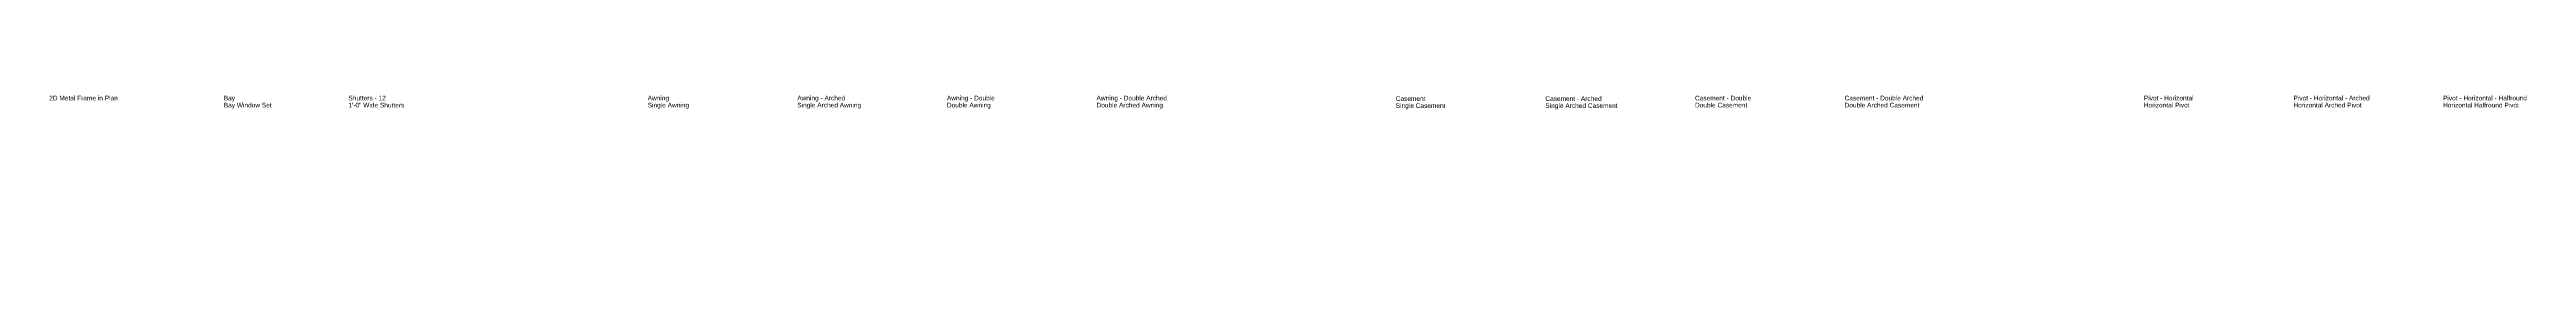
# Model space of a CAD drawing. Header units: inches. Extents: x 2 to 3369, y -111 to 1166.
# Drawn here: x 2 to 2386, y -111 to 14 of the extents above; entities that cross this region are included whole.
import ezdxf

# ---------------------------------------------------------------- set-up
doc = ezdxf.new("R2010")
doc.units = ezdxf.units.IN
doc.header["$LTSCALE"] = 0.5
doc.header["$MEASUREMENT"] = 0
doc.styles.add('Titles', font='arial.ttf', dxfattribs={"width": 0.75})

msp = doc.modelspace()

# ---------------------------------------------------------------- linework, layer by layer
at = {"layer": 'Defpoints'}
for p in [(463.2, -20.9, 36), (196.9, -111.3, -2)]:
    msp.add_point(p, dxfattribs=at)

# ---------------------------------------------------------------- texts
at = {"style": 'Titles'}
for s, p in [('2D Metal Frame in Plan', (1.7, 9.5)), ('Bay', (169.7, 9.5)), ('Bay Window Set', (169.7, 2.7)), ('Shutters - 12', (289.7, 9.5)), ('1\'-0" Wide Shutters', (289.7, 2.7)), ('Awning', (577.7, 9.5)), ('Single Awning', (577.7, 2.7)), ('Awning - Arched', (721.7, 9.5)), ('Single Arched Awning', (721.7, 2.7)), ('Awning - Double', (865.7, 9.5)), ('Double Awning ', (865.7, 2.7)), ('Awning - Double Arched', (1009.7, 9.5)), ('Double Arched Awning ', (1009.7, 2.7)), ('Casement', (1297.7, 9)), ('Single Casement ', (1297.7, 2.2)), ('Casement - Arched', (1441.7, 9)), ('Single Arched Casement ', (1441.7, 2.2)), ('Casement - Double', (1585.7, 9.5)), ('Double Casement ', (1585.7, 2.7)), ('Casement - Double Arched', (1729.7, 9.5)), ('Double Arched Casement ', (1729.7, 2.7)), ('Pivot - Horizontal', (2017.7, 9.5)), ('Horizontal Pivot', (2017.7, 2.7)), ('Pivot - Horizontal - Arched', (2161.7, 9.5)), ('Horizontal Arched Pivot', (2161.7, 2.7)), ('Pivot - Horizontal - Halfround', (2305.7, 9.5)), ('Horizontal Halfround Pivot', (2305.7, 2.7))]:
    msp.add_text(s, height=4.5, dxfattribs=at).set_placement(p)

doc.saveas('drawing.dxf')
